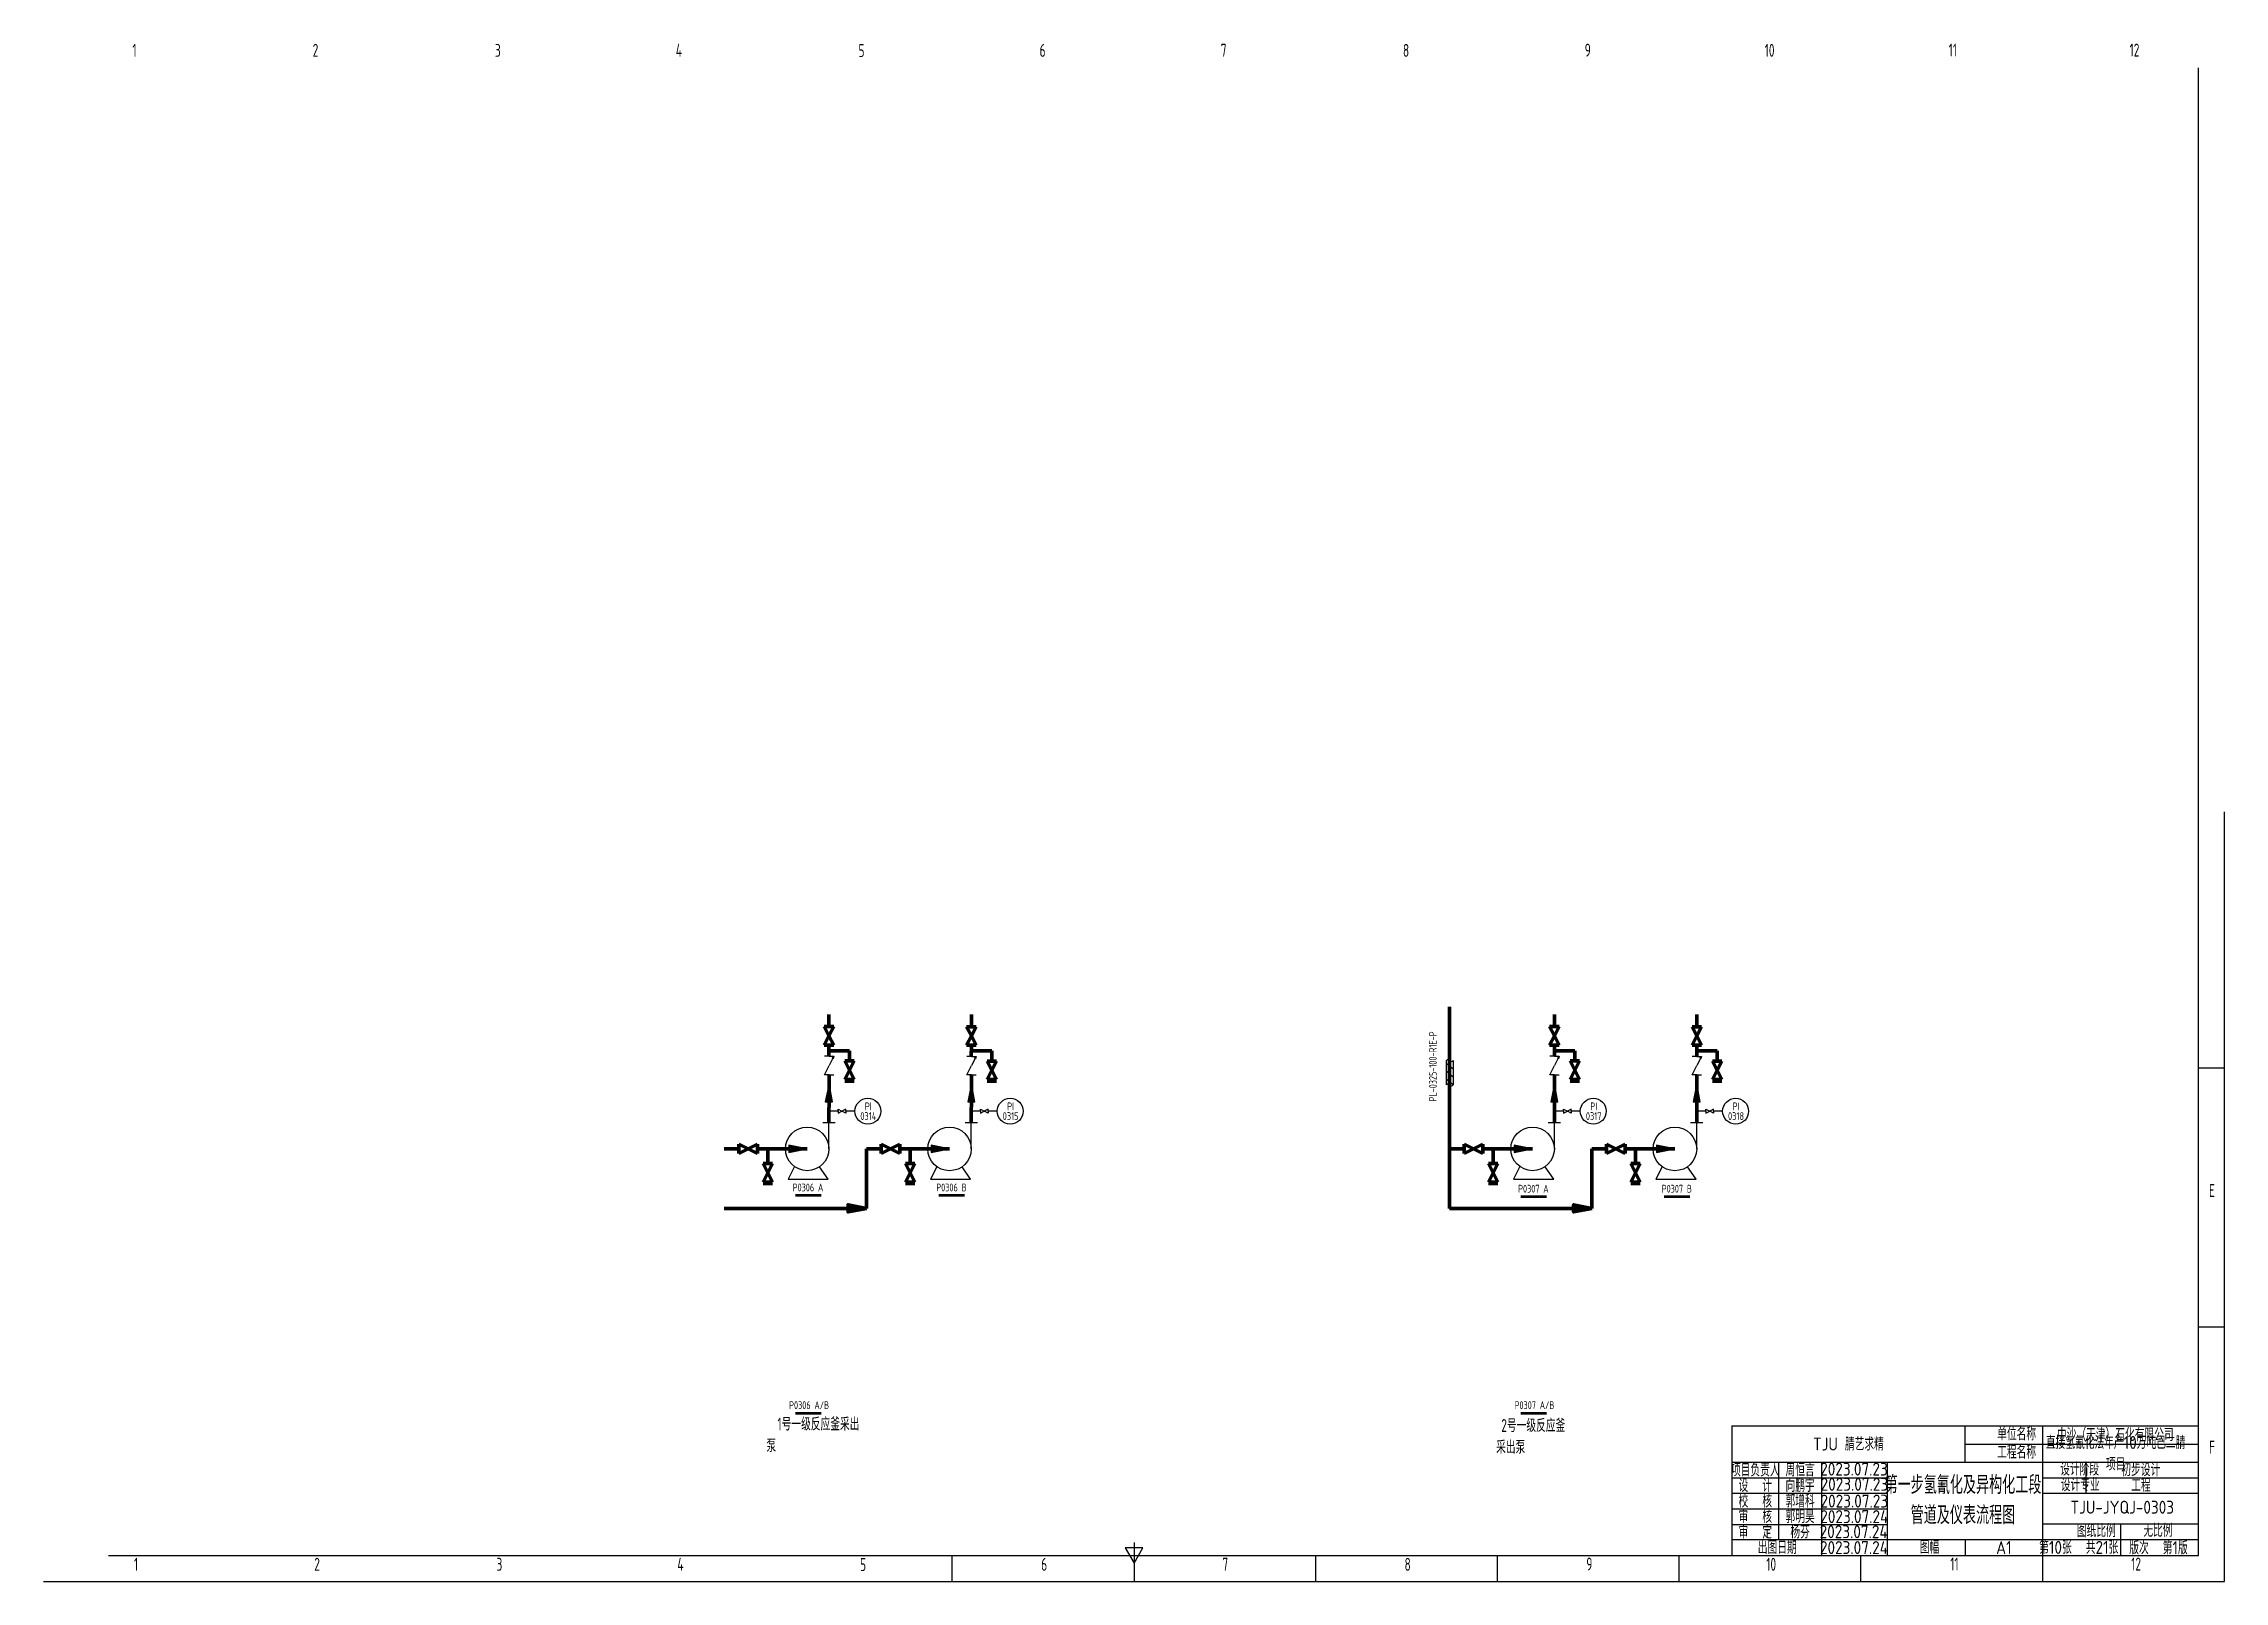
# Model space of a CAD drawing. Header units: millimetres. Extents: x 1413 to 5357, y 1751 to 3278.
# Drawn here: x 2548 to 3389, y 1751 to 2344 of the extents above; entities that cross this region are included whole.
import ezdxf

# ---------------------------------------------------------------- set-up
doc = ezdxf.new("R2010")
doc.units = ezdxf.units.MM
doc.layers.add('1-主物料管道-粗实线', color=150, linetype='Continuous', lineweight=80)
doc.styles.add('3mm', font='gbenor.shx', dxfattribs={"width": 0.75, "height": 3, "bigfont": 'gbcbig.shx'})
doc.styles.add('5mm', font='gbenor.shx', dxfattribs={"width": 0.75, "height": 5, "bigfont": 'gbcbig.shx'})
doc.styles.add('图框字母', font='gbenor.shx', dxfattribs={"width": 0.75, "bigfont": 'gbcbig.shx'})
doc.styles.add('图框数字', font='gbenor.shx', dxfattribs={"width": 0.75, "bigfont": 'gbcbig.shx'})
doc.styles.add('图纸内文字', font='gbenor.shx', dxfattribs={"width": 0.8, "height": 5, "bigfont": 'gbcbig.shx'})
doc.styles.add('表格文字', font='gbenor.shx', dxfattribs={"bigfont": 'gbcbig.shx'})

msp = doc.modelspace()

# ---------------------------------------------------------------- texts
at = {"insert": (3081.81, 1935.67), "char_height": 3, "attachment_point": 1, "rotation": 90, "style": '3mm'}
msp.add_mtext_dynamic_manual_height_columns('PL-0325-100-R1E-P', width=5.7823, gutter_width=12.5, heights=[0], dxfattribs=at)
for s, width, gutter_width, heights, insert, char_height, attachment_point, style in [('\\pxsm0.75,qc;PI\\P0314', 22.4067, 13.57, [9.58], (2876.8, 1928.55), 3, 9, '图纸内文字'), ('\\pxsm0.75,qc;PI\\P0315', 22.4067, 13.57, [9.58], (2931.69, 1928.55), 3, 9, '图纸内文字'), ('\\pxsm0.75,qc;PI\\P0317', 22.4067, 13.57, [9.58], (3156.54, 1928.55), 3, 9, '图纸内文字'), ('\\pxsm0.75,qc;PI\\P0318', 22.4067, 13.57, [9.58], (3211.43, 1928.55), 3, 9, '图纸内文字'), ('\\pxqc;P0306 A', 14.8106, 13.57, [2.5], (2834.93, 1904.01), 3, 1, '3mm'), ('\\pxqc;P0306 B', 14.8106, 13.57, [2.5], (2890.25, 1904.01), 3, 1, '3mm'), ('\\pxqc;P0307 A', 14.8106, 13.57, [2.5], (3114.67, 1903.52), 3, 1, '3mm'), ('\\pxqc;P0307 B', 14.8106, 13.57, [2.5], (3169.99, 1903.52), 3, 1, '3mm'), ('{\\C0;     单位名称}', 27.9518, 62.96, [0], (3287.38, 1809.89), 5, 1, '表格文字'), ('TJU 腈艺求精', 90, 25, [0], (3243.56, 1803.5), 5, 5, '表格文字'), ('{\\C0;     工程名称}', 27.9518, 62.96, [0], (3287.38, 1802.89), 5, 1, '表格文字'), ('项目负责人', 18.1843, 25, [0], (3207.65, 1793.5), 5, 5, '表格文字'), ('周恒言', 16.3843, 25, [0], (3224.94, 1793.5), 5, 5, '表格文字'), ('{\\C0;     设计阶段}', 27.9518, 62.96, [0], (3311.66, 1796.34), 5, 1, '表格文字'), ('校  核', 18.1843, 25, [0], (3207.65, 1781.5), 5, 5, '表格文字'), ('设  计', 18.1843, 25, [0], (3207.65, 1787.5), 5, 5, '表格文字'), ('郭增科', 16.3843, 25, [0], (3224.94, 1781.5), 5, 5, '表格文字'), ('向鹏宇', 16.3843, 25, [0], (3224.94, 1787.5), 5, 5, '表格文字'), ('{\\C0;     设计专业}', 27.9518, 62.96, [0], (3311.91, 1790.31), 5, 1, '表格文字'), ('审  核', 18.1843, 25, [0], (3207.65, 1775.5), 5, 5, '表格文字'), ('郭明昊', 16.3843, 25, [0], (3224.94, 1775.5), 5, 5, '表格文字'), ('审  定', 18.1843, 25, [0], (3207.65, 1769.5), 5, 5, '表格文字'), ('出图日期', 30, 25, [0], (3216.13, 1763.56), 5, 5, '表格文字'), ('杨芬', 16.3843, 25, [0], (3224.94, 1769.56), 5, 5, '表格文字'), ('{\\C0;     图纸比例}', 27.9518, 62.96, [0], (3318.13, 1772.57), 5, 1, '表格文字'), ('A1', 29.9167, 25, [0], (3303.52, 1763.56), 5, 5, '表格文字')]:
    msp.add_mtext_dynamic_manual_height_columns(s, width=width, gutter_width=gutter_width, heights=heights, dxfattribs=dict(insert=insert, char_height=char_height, attachment_point=attachment_point, style=style))
at = {"char_height": 5, "attachment_point": 1, "style": '图框字母'}
for s, insert in [('E', (3382.66, 1903.79)), ('F', (3382.65, 1804.79))]:
    msp.add_mtext(s, dxfattribs=dict(at, insert=insert))
for s, insert, char_height, width, attachment_point, style in [('\\pxqc;P0306 A/B', (2821.17, 1820), 3, 43.1916, 1, '3mm'), ('\\pxqc;P0307 A/B', (3100.91, 1820), 3, 43.1916, 1, '3mm'), ('\\pi4.3008;1号一级反应釜采出泵', (2826.28, 1813.71), 5, 37.3675, 1, '5mm'), ('\\pi1.97315;2号一级反应釜采出泵', (3107.71, 1813.15), 5, 30.109, 1, '5mm'), ('\\pt35;中沙（天津）石化有限公司', (3346.49, 1807.04), 5, 56.2939, 5, '表格文字'), ('\\pt35;直接氢氰化法年产10万吨己二腈项目', (3346.62, 1799.94), 5, 56.2939, 5, '表格文字'), ('第一步氢氰化及异构化工段\\P管道及仪表流程图', (3287.74, 1781.91), 7, 68.1843, 5, '表格文字'), ('\\pt35;初步设计', (3356.32, 1793.59), 5, 56.2939, 5, '表格文字'), ('\\pt35;工程', (3356.37, 1787.58), 5, 56.2939, 5, '表格文字'), ('TJU-JYQJ-0303', (3349.17, 1779.13), 5, 68.1843, 5, '表格文字'), ('图幅', (3274.82, 1763.69), 5, 25, 5, '表格文字'), ('第10张  共21张', (3332.39, 1763.6), 5, 35.7282, 5, '表格文字'), ('版次  第1版', (3363.15, 1763.46), 5, 25, 5, '表格文字'), ('无比例', (3362.93, 1770.17), 5, 25, 5, '表格文字')]:
    msp.add_mtext(s, dxfattribs=dict(insert=insert, char_height=char_height, width=width, attachment_point=attachment_point, style=style))

# ---------------------------------------------------------------- blocks, each defined once
blk = doc.blocks.new('图框数字')
at = {"color": 0, "char_height": 5, "width": 49.5, "attachment_point": 1, "style": '图框数字'}
for s, insert in [('\\pxb0.4,a0.4,qc;1', (912.17, 3918.8)), ('\\pxb0.4,a0.4,qc;2', (981.96, 3918.8)), ('\\pxb0.4,a0.4,qc;3', (1052.28, 3918.77)), ('\\pxb0.4,a0.4,qc;4', (1122.11, 3918.82)), ('\\pxb0.4,a0.4,qc;5', (1192.53, 3918.67)), ('\\pxb0.4,a0.4,qc;6', (1262.37, 3918.76)), ('\\pxb0.4,a0.4,qc;7', (1332.21, 3918.81)), ('\\pxb0.4,a0.4,qc;8', (1402.54, 3918.76)), ('\\pxb0.4,a0.4,qc;9', (1472.6, 3918.86)), ('\\pxb0.4,a0.4,qc;10', (1542.74, 3918.78)), ('\\pxb0.4,a0.4,qc;11', (1613.41, 3918.89)), ('\\pxb0.4,a0.4,qc;12', (1683.45, 3918.88)), ('\\pxb0.4,a0.4,qc;1', (912.78, 3334.65)), ('\\pxb0.4,a0.4,qc;2', (982.57, 3334.65)), ('\\pxb0.4,a0.4,qc;3', (1052.89, 3334.62)), ('\\pxb0.4,a0.4,qc;4', (1122.72, 3334.67)), ('\\pxb0.4,a0.4,qc;5', (1193.14, 3334.52)), ('\\pxb0.4,a0.4,qc;6', (1262.98, 3334.61)), ('\\pxb0.4,a0.4,qc;7', (1332.82, 3334.66)), ('\\pxb0.4,a0.4,qc;8', (1403.15, 3334.61)), ('\\pxb0.4,a0.4,qc;9', (1473.21, 3334.71)), ('\\pxb0.4,a0.4,qc;10', (1543.35, 3334.63)), ('\\pxb0.4,a0.4,qc;11', (1614.02, 3334.74)), ('\\pxb0.4,a0.4,qc;12', (1684.07, 3334.73))]:
    blk.add_mtext(s, dxfattribs=dict(at, insert=insert))
blk = doc.blocks.new('离心泵')
for p, q in [((25.17, 10.18), (29.97, 10.18)), ((27.57, -0.02), (27.57, 10.18)), ((14.3, -6.87), (11.85, -11.69)), ((27.32, -11.69), (23.98, -6.91)), ((11.85, -11.69), (27.32, -11.69))]:
    blk.add_line(p, q)
blk.add_circle((19.17, -0.02), 8.4)
at = {"layer": '1-主物料管道-粗实线'}
for p, q in [((27.57, 10.18), (27.6, 21.93)), ((19.17, -0.02), (0, 0))]:
    blk.add_line(p, q, dxfattribs=at)
blk = doc.blocks.new('箭头')
h = blk.add_hatch(color=256)
h.dxf.hatch_style = 1
h.paths.add_polyline_path([(0, 0), (-7.07, 1.43), (-7.07, -1.36)])
blk.add_lwpolyline([(0, 0), (-7.07, 1.43), (-7.07, -1.36)], close=True)
blk = doc.blocks.new('截止阀')
for p, q in [((-3.58, 0), (-3.58, 1.82)), ((-3.58, 1.82), (0, 0)), ((-3.58, 0), (-3.58, -1.82)), ((-3.58, -1.82), (0, 0)), ((3.58, 1.82), (0, 0)), ((3.58, -1.82), (0, 0)), ((3.58, 0), (3.58, 1.82)), ((3.58, 0), (3.58, -1.82))]:
    blk.add_line(p, q)
blk = doc.blocks.new('阀段法兰')
for p, q in [((0, 0), (-1.82, 0)), ((-1.82, 0), (0, -3.58)), ((0, 0), (1.82, 0)), ((1.82, 0), (0, -3.58)), ((-1.82, -7.16), (0, -3.58)), ((0, -7.16), (-1.82, -7.16)), ((-1.82, -7.75), (1.82, -7.75)), ((1.82, -7.16), (0, -3.58)), ((0, -7.16), (1.82, -7.16))]:
    blk.add_line(p, q)
blk = doc.blocks.new('截止阀箭头')
h = blk.add_hatch(color=256)
h.dxf.hatch_style = 1
h.paths.add_polyline_path([(0, 0), (0, -0.96), (-0.18, -0.96)])
h = blk.add_hatch(color=256)
h.dxf.hatch_style = 1
h.paths.add_polyline_path([(0, 0), (0, -0.96), (0.18, -0.96)])
for p, q in [((0, 0), (-0.18, -0.96)), ((0, 0), (0.18, -0.96)), ((-0.18, -0.96), (0, -0.96)), ((0.18, -0.96), (0, -0.96))]:
    blk.add_line(p, q)
blk = doc.blocks.new('*U10')
for p, q in [((40.47, 35.72), (38.65, 35.72)), ((40.47, 35.72), (42.28, 35.72)), ((42.28, 35.72), (40.47, 32.14)), ((38.65, 28.56), (40.47, 32.14)), ((40.47, 28.56), (38.65, 28.56)), ((40.47, 28.56), (42.28, 28.56))]:
    blk.add_line(p, q)
at = {"layer": '1-主物料管道-粗实线'}
for p, q in [((40.44, 47.15), (40.44, 51.8)), ((40.43, 35.72), (40.44, 39.99)), ((40.44, 37.85), (48.33, 37.85)), ((48.33, 37.85), (48.33, 33.91)), ((40.46, 21.93), (40.47, 28.56)), ((5.7, 0), (0, 0)), ((16.84, 0), (16.84, -5.63))]:
    blk.add_line(p, q, dxfattribs=at)
for name, p, rotation in [('截止阀箭头', (42.28, 35.72), 332.6946230564089), ('箭头', (40.46, 25.24), 89.95692948087755)]:
    blk.add_blockref(name, p, dxfattribs=dict(rotation=rotation))
for name, p in [('离心泵', (12.86, 0)), ('箭头', (32.03, -0.02))]:
    blk.add_blockref(name, p)
at = {"layer": '1-主物料管道-粗实线', "rotation": 90}
blk.add_blockref('截止阀', (40.44, 43.57), dxfattribs=at)
at = {"layer": '1-主物料管道-粗实线'}
for name, p in [('阀段法兰', (48.33, 33.91)), ('截止阀', (9.28, 0)), ('阀段法兰', (16.84, -5.63))]:
    blk.add_blockref(name, p, dxfattribs=at)
blk = doc.blocks.new('管道保温')
at = {"ltscale": 15}
for p, q in [((-5.09, -1.28), (-3, 1.28)), ((-2.09, -1.28), (0, 1.28)), ((0.91, -1.28), (3, 1.28))]:
    blk.add_line(p, q, dxfattribs=at)
for points in [[(-5.09, 1.28), (4.33, 1.28)], [(4.33, -1.28), (-5.09, -1.28)]]:
    blk.add_lwpolyline(points, dxfattribs=at)
for centre, radius, start, end in [((-5.55, 0.64), 0.789, 305.81351, 54.18649), ((4.72, -0.64), 0.745, 120.84349, 239.15651), ((3.94, 0.64), 0.749, 301.28885, 58.71115), ((-4.76, -0.64), 0.722, 117.57809, 242.42191)]:
    blk.add_arc(centre, radius, start, end, dxfattribs=at)
blk = doc.blocks.new('竖着的管道保温')
at = {"rotation": 90}
blk.add_blockref('管道保温', (0, 0), dxfattribs=at)
blk = doc.blocks.new('日期')
at = {"char_height": 5, "attachment_point": 5, "style": '表格文字'}
for s, heights, insert in [('\\pxqc,t1,4;2023.07.23', [2.86], (12.59, -2.67)), ('\\pxqc,t1,4;2023.07.23', [2.86], (12.74, -8.53)), ('2023.07.23', [4.77], (12.72, -15)), ('2023.07.24', [4.77], (12.47, -26.83)), ('2023.07.24', [5], (12.72, -21)), ('2023.07.24', [0], (12.59, -32.95))]:
    blk.add_mtext_dynamic_manual_height_columns(s, width=25.4314, gutter_width=25, heights=heights, dxfattribs=dict(at, insert=insert))

# ---------------------------------------------------------------- linework, layer by layer
for p, q in [((3378.56, 1760.5), (3378.56, 2334.5)), ((3388.56, 1948.5), (3388.56, 2047.5)), ((3388.56, 1948.5), (3378.56, 1948.5)), ((3388.56, 1849.5), (3388.56, 1948.5)), ((2853.93, 1931.93), (2850.44, 1931.93)), ((2860.44, 1931.93), (2856.95, 1931.93)), ((2908.82, 1931.93), (2905.33, 1931.93)), ((2915.33, 1931.93), (2911.84, 1931.93)), ((3133.67, 1931.93), (3130.18, 1931.93)), ((3140.18, 1931.93), (3136.69, 1931.93)), ((3188.56, 1931.93), (3185.07, 1931.93)), ((3195.07, 1931.93), (3191.58, 1931.93)), ((3388.56, 1848.63), (3378.56, 1848.63)), ((3388.56, 1750.5), (3388.56, 1849.5)), ((3198.56, 1810.5), (3198.56, 1760.5)), ((3198.56, 1810.5), (3378.56, 1810.5)), ((3288.56, 1796.5), (3288.56, 1810.5)), ((3318.48, 1810.5), (3318.48, 1760.5)), ((3288.56, 1803.5), (3378.56, 1803.5)), ((3198.56, 1796.5), (3378.56, 1796.5)), ((3216.74, 1766.62), (3216.74, 1796.5)), ((3233.13, 1796.5), (3233.13, 1760.5)), ((3258.56, 1796.5), (3258.56, 1760.5)), ((3335.09, 1796.5), (3335.09, 1784.5)), ((3198.56, 1790.5), (3258.56, 1790.5)), ((3198.56, 1784.5), (3258.56, 1784.5)), ((3318.48, 1790.5), (3378.56, 1790.5)), ((3318.56, 1784.5), (3378.56, 1784.5)), ((3198.56, 1778.5), (3258.56, 1778.5)), ((3198.56, 1772.5), (3258.56, 1772.5)), ((3198.56, 1766.62), (3378.56, 1766.62)), ((3288.56, 1766.62), (3288.56, 1760.5)), ((3318.48, 1772.74), (3378.56, 1772.74)), ((3348.52, 1772.74), (3348.56, 1760.5)), ((2572.56, 1760.5), (3378.56, 1760.5)), ((2968.06, 1765.5), (2968.06, 1750.5)), ((2547.56, 1750.5), (3388.56, 1750.5))]:
    msp.add_line(p, q)
at = {"color": 0}
for p, q in [((2897.98, 1750.5), (2897.98, 1760.5)), ((3038.14, 1750.5), (3038.14, 1760.5)), ((3108.23, 1750.5), (3108.23, 1760.5)), ((3178.31, 1750.5), (3178.31, 1760.5)), ((3248.39, 1750.5), (3248.39, 1760.5)), ((3318.48, 1760.5), (3318.48, 1750.5))]:
    msp.add_line(p, q, dxfattribs=at)
at = {"const_width": 1}
for points in [[(2837.44, 1899.47), (2847.44, 1899.47)], [(2892.76, 1899.47), (2902.76, 1899.47)], [(3117.18, 1898.99), (3127.18, 1898.99)], [(3172.5, 1898.99), (3182.5, 1898.99)], [(2837.44, 1815.34), (2847.44, 1815.34)], [(3117.18, 1815.34), (3127.18, 1815.34)]]:
    msp.add_lwpolyline(points, dxfattribs=at)
msp.add_lwpolyline([(2968.06, 1757.5), (2971.52, 1763.5), (2964.59, 1763.5)], close=True)
for centre in [(2865.44, 1931.93), (2920.33, 1931.93), (3145.18, 1931.93), (3200.07, 1931.93)]:
    msp.add_circle(centre, 5)
at = {"layer": '1-主物料管道-粗实线'}
for p, q in [((3089.73, 1972.15), (3089.73, 1917.4)), ((2864.89, 1894.42), (2864.89, 1917.38)), ((3089.73, 1917.4), (3089.73, 1894.42)), ((3144.63, 1894.42), (3144.63, 1917.38)), ((2809.99, 1894.42), (2864.89, 1894.42)), ((3089.73, 1894.42), (3144.63, 1894.42))]:
    msp.add_line(p, q, dxfattribs=at)

# ---------------------------------------------------------------- block references
for name, p in [('图框数字', (1645.69, -1575.02)), ('*U10', (2809.99, 1917.4)), ('*U10', (2864.89, 1917.38)), ('*U10', (3089.73, 1917.4)), ('*U10', (3144.63, 1917.38)), ('竖着的管道保温', (3089.83, 1947.19)), ('日期', (3233.13, 1796.5))]:
    msp.add_blockref(name, p)
at = {"xscale": 0.4223134614298977, "yscale": 0.4223134614298977, "zscale": 0.4223134614298977}
for p in [(2855.44, 1931.93), (2910.33, 1931.93), (3135.18, 1931.93), (3190.07, 1931.93)]:
    msp.add_blockref('截止阀', p, dxfattribs=at)
at = {"layer": '1-主物料管道-粗实线'}
for p in [(2864.89, 1894.42), (3144.63, 1894.42)]:
    msp.add_blockref('箭头', p, dxfattribs=at)

msp.set_redraw_order([(e.dxf.handle, doc.entitydb.next_handle()) for e in msp.query("TEXT MTEXT ATTDEF DIMENSION ARC_DIMENSION")])  # texts and dimensions are drawn at this point

doc.saveas('drawing.dxf')
